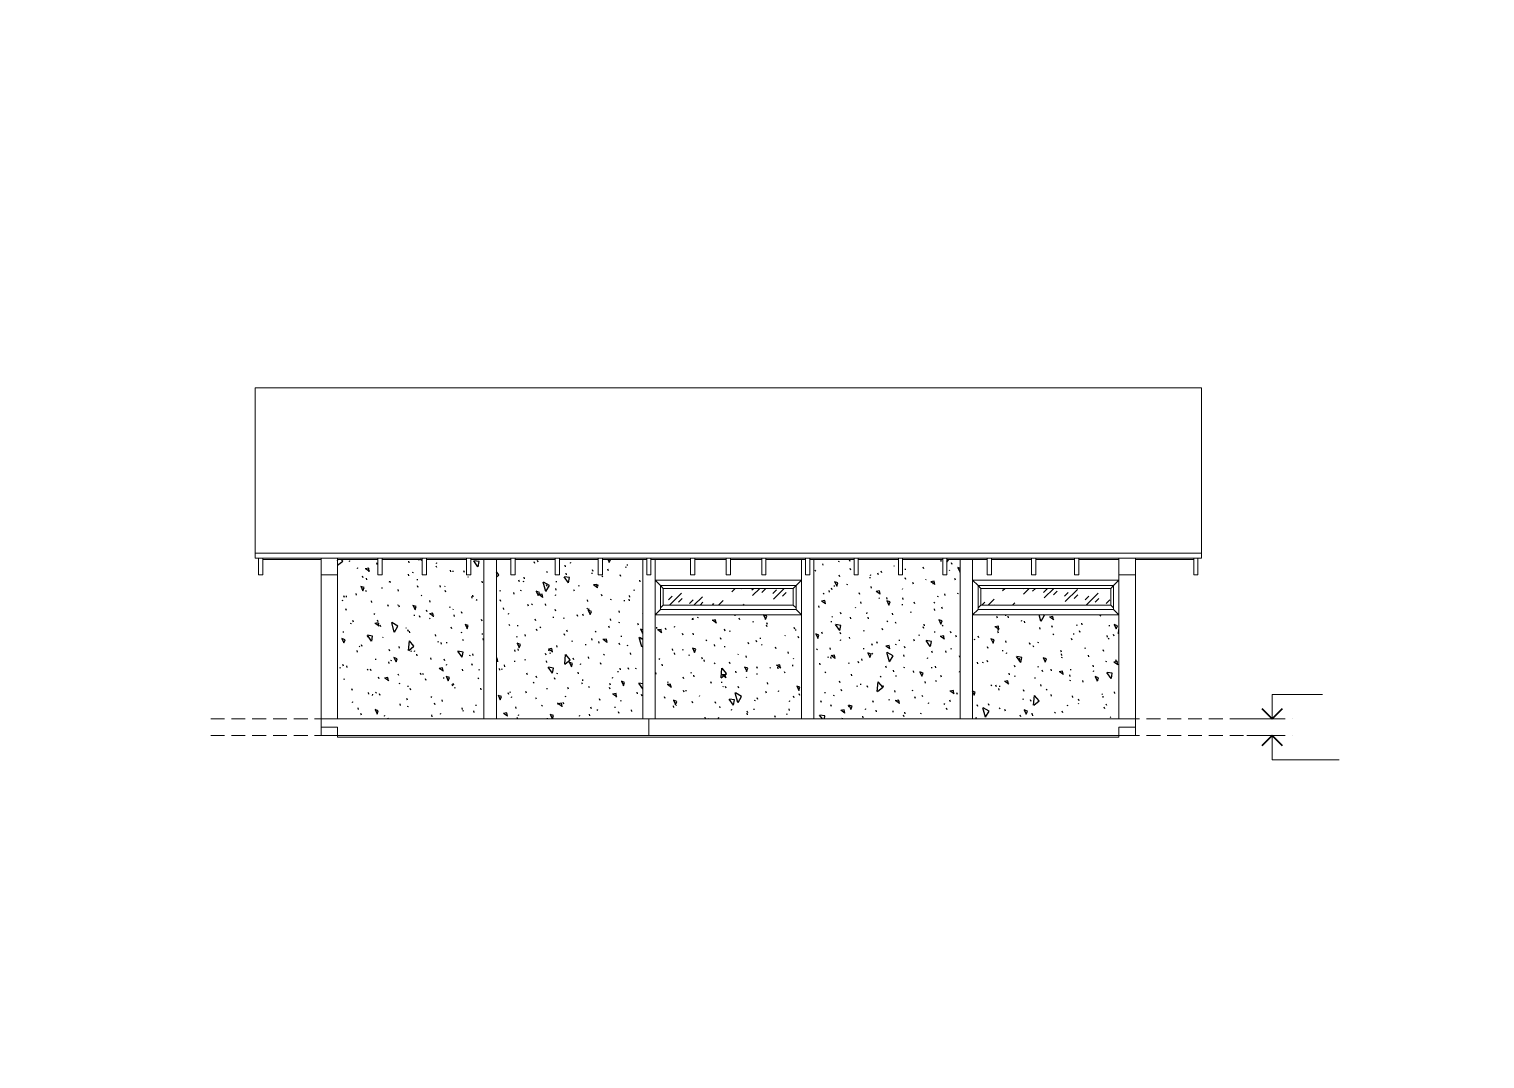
# Model space of a CAD drawing. Header units: millimetres. Extents: x 0 to 4620, y 0 to 297.
# Drawn here: x 2520 to 2940, y 0 to 297 of the extents above; entities that cross this region are included whole.
import ezdxf

# ---------------------------------------------------------------- set-up
doc = ezdxf.new("R2010")
doc.units = ezdxf.units.MM
for name, pattern in [('K5LT32768', [0]), ('K5LT_BASIC', [0]), ('K5LT_DASHED', [6, 4, -2]), ('K5LT_THIN', [0])]:
    doc.linetypes.add(name, pattern=pattern)
doc.layers.add('Системный слой', color=7, linetype='Continuous')
doc.styles.add('KTEXTSTYLE', font='GOST_AU.SHX', dxfattribs={"width": 0.96, "height": 5})

# ---------------------------------------------------------------- blocks, each defined once
blk = doc.blocks.new('U58')
at = {"layer": 'Системный слой', "color": 7, "linetype": 'K5LT_THIN', "lineweight": 18}
for p, q in [((2878.61, 98.06), (2878.61, 105.06)), ((2878.61, 105.06), (2893.14, 105.06)), ((2869.17, 98.06), (2880.61, 98.06))]:
    blk.add_line(p, q, dxfattribs=at)
at = {"layer": 'Системный слой', "color": 5, "linetype": 'K5LT_BASIC', "lineweight": 40}
for p, q in [((2875.61, 101.06), (2878.61, 98.06)), ((2878.61, 98.06), (2881.61, 101.06))]:
    blk.add_line(p, q, dxfattribs=at)
blk = doc.blocks.new('U59')
at = {"layer": 'Системный слой', "color": 7, "linetype": 'K5LT_THIN', "lineweight": 18}
for p, q in [((2871.29, 93.26), (2880.61, 93.26)), ((2878.61, 93.26), (2878.61, 86.26)), ((2878.61, 86.26), (2897.99, 86.26))]:
    blk.add_line(p, q, dxfattribs=at)
at = {"layer": 'Системный слой', "color": 5, "linetype": 'K5LT_BASIC', "lineweight": 40}
for p, q in [((2878.61, 93.26), (2875.61, 90.26)), ((2881.61, 90.26), (2878.61, 93.26))]:
    blk.add_line(p, q, dxfattribs=at)
blk = doc.blocks.new('U57')
at = {"layer": 'Системный слой', "color": 7, "linetype": 'K5LT_DASHED', "lineweight": 18}
for p, q in [((2572.38, 98.06), (2884.42, 98.06)), ((2572.38, 93.26), (2884.42, 93.26))]:
    blk.add_line(p, q, dxfattribs=at)
at = {"layer": 'Системный слой'}
for name in ['U58', 'U59']:
    blk.add_blockref(name, (0, 0), dxfattribs=at)

msp = doc.modelspace()

# ---------------------------------------------------------------- hatches: boundary and pattern name
at = {"layer": 'Системный слой'}
h = msp.add_hatch(dxfattribs=at)
h.set_pattern_fill('', angle=40, style=0, pattern_type=0)
h.set_pattern_definition([(40, (7.66, 6.428), (-20.5692, 24.51342), [2, -30]), (130, (9.193, 7.713), (-24.51342, -20.5692), [2, -30]), (85, (7.66, 6.428), (-20.56883, 24.51297), [2.828, -42.426]), (60, (9.193, 7.713), (-27.7128, 16), [2, -30]), (150, (10.192, 9.445), (-16, -27.7128), [2, -30]), (105, (9.193, 7.713), (-27.7123, 15.9997), [2.828, -42.426]), (80, (16.853, 14.141), (-26.0974, 4.60168), [1.5, -25]), (170, (17.114, 15.618), (-4.60168, -26.0974), [1.5, -25]), (125, (16.853, 14.141), (-26.09695, 4.6016), [2.121, -35.355]), (100, (-18.796, -15.771), (-15.75692, -2.77837), [1, -15]), (190, (-18.97, -14.787), (2.77837, -15.75692), [1, -15]), (145, (-18.796, -15.771), (-15.75733, -2.778442), [1.414, -21.213]), (70, (1.233, 14.088), (-15.03508, 5.47232), [1, -15]), (160, (1.575, 15.028), (-5.47232, -15.03508), [1, -15]), (115, (1.233, 14.088), (-15.03547, 5.472463), [1.414, -21.213]), (85, (0, 0), (-9.351857, 7.84492), [0.3, -10]), (65, (0, 0), (-2.418448, 6.64463), [0.3, -10]), (105, (0, 0), (-6.1930747, 7.658056), [0.5, -12]), (110, (0, 0), (-7.945929, 1.36463), [0.5, -7])])
h.paths.add_polyline_path([(2609.01465, 98.05767), (2651.21465, 98.05767), (2651.21465, 144.03769), (2647.41465, 144.03769), (2647.41465, 139.56145), (2646.21465, 139.56145), (2646.21465, 144.03769), (2634.61465, 144.03769), (2634.61465, 139.56145), (2633.41465, 139.56145), (2633.41465, 144.03769), (2621.81465, 144.03769), (2621.81465, 139.56145), (2620.61465, 139.56145), (2620.61465, 144.03769), (2609.01465, 144.03769), (2609.01465, 139.56145)])
h.paths.add_polyline_path([(2697.01465, 98.05767), (2697.01465, 144.03769), (2685.41465, 144.03769), (2685.41465, 139.56145), (2684.21465, 139.56145), (2684.21465, 144.03769), (2673.01465, 144.03769), (2673.01465, 139.56145), (2671.81465, 139.56145), (2671.81465, 144.03769), (2660.21465, 144.03769), (2660.21465, 139.56145), (2659.01465, 139.56145), (2659.01465, 144.03769), (2654.81465, 144.03769), (2654.81465, 98.05767)])
h.paths.add_polyline_path([(2700.61465, 98.05767), (2742.81465, 98.05767), (2742.81465, 128.05767), (2700.61465, 128.05767)])
h.paths.add_polyline_path([(2746.41465, 98.05767), (2788.61465, 98.05767), (2788.61465, 144.03769), (2784.81465, 144.03769), (2784.81465, 139.56145), (2783.61465, 139.56145), (2783.61465, 144.03769), (2772.01465, 144.03769), (2772.01465, 139.56145), (2770.81465, 139.56145), (2770.81465, 144.03769), (2759.21465, 144.03769), (2759.21465, 139.56145), (2758.01465, 139.56145), (2758.01465, 144.03769), (2746.41465, 144.03769)])
h.paths.add_polyline_path([(2792.21465, 98.05767), (2834.41465, 98.05767), (2834.41465, 128.05767), (2792.21465, 128.05767)])
h = msp.add_hatch(dxfattribs=at)
h.set_pattern_fill('', angle=45, style=0, pattern_type=0)
h.set_pattern_definition([(45, (0, 0), (4e-16, 7.071068), [5, -3.5]), (45, (2.6517, 0.884), (4e-16, 7.071068), [1.5, -7]), (45, (-0.177, 1.591), (4e-16, 7.071068), [1.5, -7])])
h.paths.add_polyline_path([(2740.45465, 135.69767), (2702.97465, 135.69767), (2702.97465, 130.87767), (2740.45465, 130.87767)])
h.paths.add_polyline_path([(2832.05465, 135.69767), (2794.57465, 135.69767), (2794.57465, 130.87767), (2832.05465, 130.87767)])

# ---------------------------------------------------------------- linework, layer by layer
at = {"layer": 'Системный слой', "color": 7, "linetype": 'K5LT32768', "lineweight": 18}
for p, q in [((2585.21469, 193.53363), (2585.21465, 145.88515)), ((2858.21461, 193.53363), (2585.21469, 193.53363)), ((2858.21465, 145.88515), (2858.21461, 193.53363)), ((2585.21465, 145.88515), (2858.21465, 145.88515)), ((2585.21465, 145.88515), (2585.21465, 144.43505)), ((2585.21465, 144.43505), (2586.21469, 144.43505)), ((2587.41469, 144.43505), (2586.21469, 144.43505)), ((2586.21469, 144.43505), (2586.21469, 139.56145)), ((2587.41469, 144.43505), (2587.41469, 144.03769)), ((2604.21465, 144.43505), (2587.41469, 144.43505)), ((2587.41469, 144.03769), (2604.21465, 144.03769)), ((2587.41469, 139.56145), (2587.41469, 144.03769)), ((2604.21465, 144.43505), (2604.21465, 144.03769)), ((2609.01465, 144.43505), (2604.21465, 144.43505)), ((2604.21465, 144.03769), (2604.21465, 139.56145)), ((2609.01465, 144.43505), (2609.01465, 144.03769)), ((2620.61465, 144.43505), (2609.01465, 144.43505)), ((2609.01465, 144.03769), (2620.61465, 144.03769)), ((2609.01465, 144.03769), (2609.01465, 139.56145)), ((2620.61465, 144.03769), (2620.61465, 144.43505)), ((2621.81465, 144.43505), (2620.61465, 144.43505)), ((2620.61465, 139.56145), (2620.61465, 144.03769)), ((2621.81465, 144.43505), (2621.81465, 144.03769)), ((2633.41465, 144.43505), (2621.81465, 144.43505)), ((2621.81465, 144.03769), (2633.41465, 144.03769)), ((2621.81465, 144.03769), (2621.81465, 139.56145)), ((2633.41465, 144.03769), (2633.41465, 144.43505)), ((2634.61465, 144.43505), (2633.41465, 144.43505)), ((2633.41465, 139.56145), (2633.41465, 144.03769)), ((2634.61465, 144.43505), (2634.61465, 144.03769)), ((2646.21465, 144.43505), (2634.61465, 144.43505)), ((2634.61465, 144.03769), (2646.21465, 144.03769)), ((2634.61465, 144.03769), (2634.61465, 139.56145)), ((2646.21465, 144.03769), (2646.21465, 144.43505)), ((2647.41465, 144.43505), (2646.21465, 144.43505)), ((2646.21465, 139.56145), (2646.21465, 144.03769)), ((2647.41465, 144.43505), (2647.41465, 144.03769)), ((2659.01465, 144.43505), (2647.41465, 144.43505)), ((2647.41465, 144.03769), (2647.41465, 139.56145)), ((2647.41465, 144.03769), (2651.21465, 144.03769)), ((2651.21465, 98.05767), (2651.21465, 144.03769)), ((2654.81465, 144.03769), (2651.21465, 144.03769)), ((2654.81465, 144.03769), (2654.81465, 98.05767)), ((2654.81465, 144.03769), (2659.01465, 144.03769)), ((2659.01465, 144.03769), (2659.01465, 144.43505)), ((2660.21465, 144.43505), (2659.01465, 144.43505)), ((2659.01465, 139.56145), (2659.01465, 144.03769)), ((2660.21465, 144.43505), (2660.21465, 144.03769)), ((2671.81465, 144.43505), (2660.21465, 144.43505)), ((2660.21465, 144.03769), (2671.81465, 144.03769)), ((2660.21465, 144.03769), (2660.21465, 139.56145)), ((2671.81465, 144.03769), (2671.81465, 144.43505)), ((2673.01465, 144.43505), (2671.81465, 144.43505)), ((2671.81465, 139.56145), (2671.81465, 144.03769)), ((2673.01465, 144.43505), (2673.01465, 144.03769)), ((2684.21465, 144.43505), (2673.01465, 144.43505)), ((2673.01465, 144.03769), (2684.21465, 144.03769)), ((2673.01465, 144.03769), (2673.01465, 139.56145)), ((2684.21465, 144.03769), (2684.21465, 144.43505)), ((2685.41465, 144.43505), (2684.21465, 144.43505)), ((2684.21465, 139.56145), (2684.21465, 144.03769)), ((2685.41465, 144.43505), (2685.41465, 144.03769)), ((2698.21465, 144.43505), (2685.41465, 144.43505)), ((2685.41465, 144.03769), (2685.41465, 139.56145)), ((2685.41465, 144.03769), (2697.01465, 144.03769)), ((2697.01465, 98.05767), (2697.01465, 144.03769)), ((2698.21465, 144.03769), (2697.01465, 144.03769)), ((2698.21465, 144.43505), (2698.21465, 144.03769)), ((2699.41465, 144.43505), (2698.21465, 144.43505)), ((2698.21465, 144.03769), (2698.21465, 139.56145)), ((2699.41465, 144.43505), (2699.41465, 144.03769)), ((2710.85465, 144.43505), (2699.41465, 144.43505)), ((2700.61465, 144.03769), (2699.41465, 144.03769)), ((2699.41465, 144.03769), (2699.41465, 139.56145)), ((2700.61465, 144.03769), (2710.85465, 144.03769)), ((2700.61465, 144.03769), (2700.61465, 138.05767)), ((2710.85465, 144.03769), (2710.85465, 144.43505)), ((2712.05465, 144.43505), (2710.85465, 144.43505)), ((2710.85465, 139.56145), (2710.85465, 144.03769)), ((2712.05465, 144.43505), (2712.05465, 144.03769)), ((2721.11465, 144.43505), (2712.05465, 144.43505)), ((2712.05465, 144.03769), (2721.11465, 144.03769)), ((2712.05465, 144.03769), (2712.05465, 139.56145)), ((2721.11465, 144.03769), (2721.11465, 144.43505)), ((2722.31465, 144.43505), (2721.11465, 144.43505)), ((2721.11465, 139.56145), (2721.11465, 144.03769)), ((2722.31465, 144.43505), (2722.31465, 144.03769)), ((2731.37465, 144.43505), (2722.31465, 144.43505)), ((2722.31465, 144.03769), (2731.37465, 144.03769)), ((2722.31465, 144.03769), (2722.31465, 139.56145)), ((2731.37465, 144.03769), (2731.37465, 144.43505)), ((2732.57465, 144.43505), (2731.37465, 144.43505)), ((2731.37465, 139.56145), (2731.37465, 144.03769)), ((2732.57465, 144.43505), (2732.57465, 144.03769)), ((2744.01465, 144.43505), (2732.57465, 144.43505)), ((2732.57465, 144.03769), (2732.57465, 139.56145)), ((2732.57465, 144.03769), (2742.81465, 144.03769)), ((2744.01465, 144.03769), (2742.81465, 144.03769)), ((2742.81465, 138.05767), (2742.81465, 144.03769)), ((2744.01465, 144.43505), (2744.01465, 144.03769)), ((2745.21465, 144.43505), (2744.01465, 144.43505)), ((2744.01465, 144.03769), (2744.01465, 139.56145)), ((2745.21465, 144.43505), (2745.21465, 144.03769)), ((2758.01465, 144.43505), (2745.21465, 144.43505)), ((2746.41465, 144.03769), (2745.21465, 144.03769)), ((2745.21465, 144.03769), (2745.21465, 139.56145)), ((2746.41465, 144.03769), (2746.41465, 98.05767)), ((2758.01465, 144.03769), (2746.41465, 144.03769)), ((2758.01465, 144.03769), (2758.01465, 144.43505)), ((2759.21465, 144.43505), (2758.01465, 144.43505)), ((2758.01465, 139.56145), (2758.01465, 144.03769)), ((2759.21465, 144.43505), (2759.21465, 144.03769)), ((2770.81465, 144.43505), (2759.21465, 144.43505)), ((2770.81465, 144.03769), (2759.21465, 144.03769)), ((2759.21465, 144.03769), (2759.21465, 139.56145)), ((2770.81465, 144.03769), (2770.81465, 144.43505)), ((2772.01465, 144.43505), (2770.81465, 144.43505)), ((2770.81465, 139.56145), (2770.81465, 144.03769)), ((2772.01465, 144.43505), (2772.01465, 144.03769)), ((2783.61465, 144.43505), (2772.01465, 144.43505)), ((2783.61465, 144.03769), (2772.01465, 144.03769)), ((2772.01465, 144.03769), (2772.01465, 139.56145)), ((2783.61465, 144.03769), (2783.61465, 144.43505)), ((2784.81465, 144.43505), (2783.61465, 144.43505)), ((2783.61465, 139.56145), (2783.61465, 144.03769)), ((2784.81465, 144.43505), (2784.81465, 144.03769)), ((2796.41465, 144.43505), (2784.81465, 144.43505)), ((2784.81465, 144.03769), (2784.81465, 139.56145)), ((2788.61465, 144.03769), (2784.81465, 144.03769)), ((2788.61465, 98.05767), (2788.61465, 144.03769)), ((2792.21465, 144.03769), (2788.61465, 144.03769)), ((2796.41465, 144.03769), (2792.21465, 144.03769)), ((2792.21465, 144.03769), (2792.21465, 138.05767)), ((2796.41465, 144.03769), (2796.41465, 144.43505)), ((2797.61465, 144.43505), (2796.41465, 144.43505)), ((2796.41465, 139.56145), (2796.41465, 144.03769)), ((2797.61465, 144.43505), (2797.61465, 144.03769)), ((2809.21465, 144.43505), (2797.61465, 144.43505)), ((2809.21465, 144.03769), (2797.61465, 144.03769)), ((2797.61465, 144.03769), (2797.61465, 139.56145)), ((2809.21465, 144.03769), (2809.21465, 144.43505)), ((2810.41465, 144.43505), (2809.21465, 144.43505)), ((2809.21465, 139.56145), (2809.21465, 144.03769)), ((2810.41465, 144.43505), (2810.41465, 144.03769)), ((2821.61465, 144.43505), (2810.41465, 144.43505)), ((2821.61465, 144.03769), (2810.41465, 144.03769)), ((2810.41465, 144.03769), (2810.41465, 139.56145)), ((2821.61465, 144.03769), (2821.61465, 144.43505)), ((2822.81465, 144.43505), (2821.61465, 144.43505)), ((2821.61465, 139.56145), (2821.61465, 144.03769)), ((2822.81465, 144.43505), (2822.81465, 144.03769)), ((2834.41465, 144.43505), (2822.81465, 144.43505)), ((2834.41465, 144.03769), (2822.81465, 144.03769)), ((2822.81465, 144.03769), (2822.81465, 139.56145)), ((2834.41465, 144.43505), (2834.41465, 144.03769)), ((2839.21465, 144.43505), (2834.41465, 144.43505)), ((2834.41465, 144.03769), (2834.41465, 139.56145)), ((2839.21465, 144.03769), (2839.21465, 144.43505)), ((2856.01461, 144.43505), (2839.21465, 144.43505)), ((2856.01461, 144.03769), (2839.21465, 144.03769)), ((2839.21465, 139.56145), (2839.21465, 144.03769)), ((2856.01461, 144.03769), (2856.01461, 144.43505)), ((2857.21461, 144.43505), (2856.01461, 144.43505)), ((2856.01461, 144.03769), (2856.01461, 139.56145)), ((2857.21461, 144.43505), (2858.21465, 144.43505)), ((2857.21461, 144.43505), (2857.21461, 139.56145)), ((2858.21465, 144.43505), (2858.21465, 145.88515)), ((2587.41469, 139.56145), (2586.21469, 139.56145)), ((2609.01465, 139.56145), (2604.21465, 139.56145)), ((2604.21465, 98.05767), (2604.21465, 139.56145)), ((2609.01465, 98.05767), (2609.01465, 139.56145)), ((2621.81465, 139.56145), (2620.61465, 139.56145)), ((2634.61465, 139.56145), (2633.41465, 139.56145)), ((2647.41465, 139.56145), (2646.21465, 139.56145)), ((2660.21465, 139.56145), (2659.01465, 139.56145)), ((2673.01465, 139.56145), (2671.81465, 139.56145)), ((2685.41465, 139.56145), (2684.21465, 139.56145)), ((2699.41465, 139.56145), (2698.21465, 139.56145)), ((2712.05465, 139.56145), (2710.85465, 139.56145)), ((2722.31465, 139.56145), (2721.11465, 139.56145)), ((2732.57465, 139.56145), (2731.37465, 139.56145)), ((2745.21465, 139.56145), (2744.01465, 139.56145)), ((2759.21465, 139.56145), (2758.01465, 139.56145)), ((2772.01465, 139.56145), (2770.81465, 139.56145)), ((2784.81465, 139.56145), (2783.61465, 139.56145)), ((2797.61465, 139.56145), (2796.41465, 139.56145)), ((2810.41465, 139.56145), (2809.21465, 139.56145)), ((2822.81465, 139.56145), (2821.61465, 139.56145)), ((2839.21465, 139.56145), (2834.41465, 139.56145)), ((2834.41465, 139.56145), (2834.41465, 138.05767)), ((2839.21465, 139.56145), (2839.21465, 98.05767)), ((2857.21461, 139.56145), (2856.01461, 139.56145)), ((2742.81465, 138.05767), (2700.61465, 138.05767)), ((2700.61465, 138.05767), (2702.17465, 136.49767)), ((2700.61465, 138.05767), (2700.61465, 128.05767)), ((2702.17465, 136.49767), (2741.25465, 136.49767)), ((2702.97465, 135.69767), (2702.17465, 136.49767)), ((2702.17465, 130.07767), (2702.17465, 136.49767)), ((2702.97465, 135.69767), (2702.97465, 130.87767)), ((2740.45465, 135.69767), (2702.97465, 135.69767)), ((2740.45465, 135.69767), (2741.25465, 136.49767)), ((2740.45465, 130.87767), (2740.45465, 135.69767)), ((2742.81465, 138.05767), (2741.25465, 136.49767)), ((2741.25465, 136.49767), (2741.25465, 130.07767)), ((2742.81465, 128.05767), (2742.81465, 138.05767)), ((2834.41465, 138.05767), (2792.21465, 138.05767)), ((2792.21465, 138.05767), (2793.77465, 136.49767)), ((2792.21465, 138.05767), (2792.21465, 128.05767)), ((2793.77465, 136.49767), (2832.85465, 136.49767)), ((2794.57465, 135.69767), (2793.77465, 136.49767)), ((2793.77465, 130.07767), (2793.77465, 136.49767)), ((2794.57465, 135.69767), (2794.57465, 130.87767)), ((2832.05465, 135.69767), (2794.57465, 135.69767)), ((2832.05465, 135.69767), (2832.85465, 136.49767)), ((2832.05465, 130.87767), (2832.05465, 135.69767)), ((2834.41465, 138.05767), (2832.85465, 136.49767)), ((2832.85465, 136.49767), (2832.85465, 130.07767)), ((2834.41465, 138.05767), (2834.41465, 128.05767)), ((2702.97465, 130.87767), (2702.17465, 130.07767)), ((2702.97465, 130.87767), (2740.45465, 130.87767)), ((2740.45465, 130.87767), (2741.25465, 130.07767)), ((2794.57465, 130.87767), (2793.77465, 130.07767)), ((2794.57465, 130.87767), (2832.05465, 130.87767)), ((2832.05465, 130.87767), (2832.85465, 130.07767)), ((2700.61465, 128.05767), (2702.17465, 129.61767)), ((2700.61465, 128.05767), (2742.81465, 128.05767)), ((2700.61465, 128.05767), (2700.61465, 98.05767)), ((2702.17465, 129.61767), (2702.17465, 130.07767)), ((2741.25465, 129.61767), (2702.17465, 129.61767)), ((2741.25465, 130.07767), (2741.25465, 129.61767)), ((2742.81465, 128.05767), (2741.25465, 129.61767)), ((2742.81465, 98.05767), (2742.81465, 128.05767)), ((2792.21465, 128.05767), (2793.77465, 129.61767)), ((2792.21465, 128.05767), (2834.41465, 128.05767)), ((2792.21465, 128.05767), (2792.21465, 98.05767)), ((2793.77465, 129.61767), (2793.77465, 130.07767)), ((2832.85465, 129.61767), (2793.77465, 129.61767)), ((2832.85465, 130.07767), (2832.85465, 129.61767)), ((2834.41465, 128.05767), (2832.85465, 129.61767)), ((2834.41465, 128.05767), (2834.41465, 98.05767)), ((2604.21465, 98.05767), (2609.01465, 98.05767)), ((2604.21465, 98.05767), (2604.21465, 95.65767)), ((2651.21465, 98.05767), (2609.01465, 98.05767)), ((2654.81465, 98.05767), (2651.21465, 98.05767)), ((2697.01465, 98.05767), (2654.81465, 98.05767)), ((2698.81465, 98.05767), (2697.01465, 98.05767)), ((2698.81465, 98.05767), (2698.81465, 93.25767)), ((2700.61465, 98.05767), (2698.81465, 98.05767)), ((2700.61465, 98.05767), (2742.81465, 98.05767)), ((2746.41465, 98.05767), (2742.81465, 98.05767)), ((2746.41465, 98.05767), (2788.61465, 98.05767)), ((2792.21465, 98.05767), (2788.61465, 98.05767)), ((2792.21465, 98.05767), (2834.41465, 98.05767)), ((2834.41465, 98.05767), (2839.21465, 98.05767)), ((2839.21465, 95.65767), (2839.21465, 98.05767)), ((2604.21465, 95.65767), (2609.01465, 95.65767)), ((2604.21465, 95.65767), (2604.21465, 93.25767)), ((2604.21465, 93.25767), (2609.01465, 93.25767)), ((2609.01465, 95.65767), (2609.01465, 93.25767)), ((2609.01465, 92.75767), (2609.01465, 93.25767)), ((2698.81465, 93.25767), (2609.01465, 93.25767)), ((2609.01465, 92.75767), (2834.41465, 92.75767)), ((2834.41465, 93.25767), (2698.81465, 93.25767)), ((2834.41465, 95.65767), (2839.21465, 95.65767)), ((2834.41465, 93.25767), (2834.41465, 95.65767)), ((2834.41465, 92.75767), (2834.41465, 93.25767)), ((2839.21465, 93.25767), (2834.41465, 93.25767)), ((2839.21465, 95.65767), (2839.21465, 93.25767))]:
    msp.add_line(p, q, dxfattribs=at)

# ---------------------------------------------------------------- block references
at = {"layer": 'Системный слой'}
msp.add_blockref('U57', (0, 0), dxfattribs=at)

doc.saveas('drawing.dxf')
